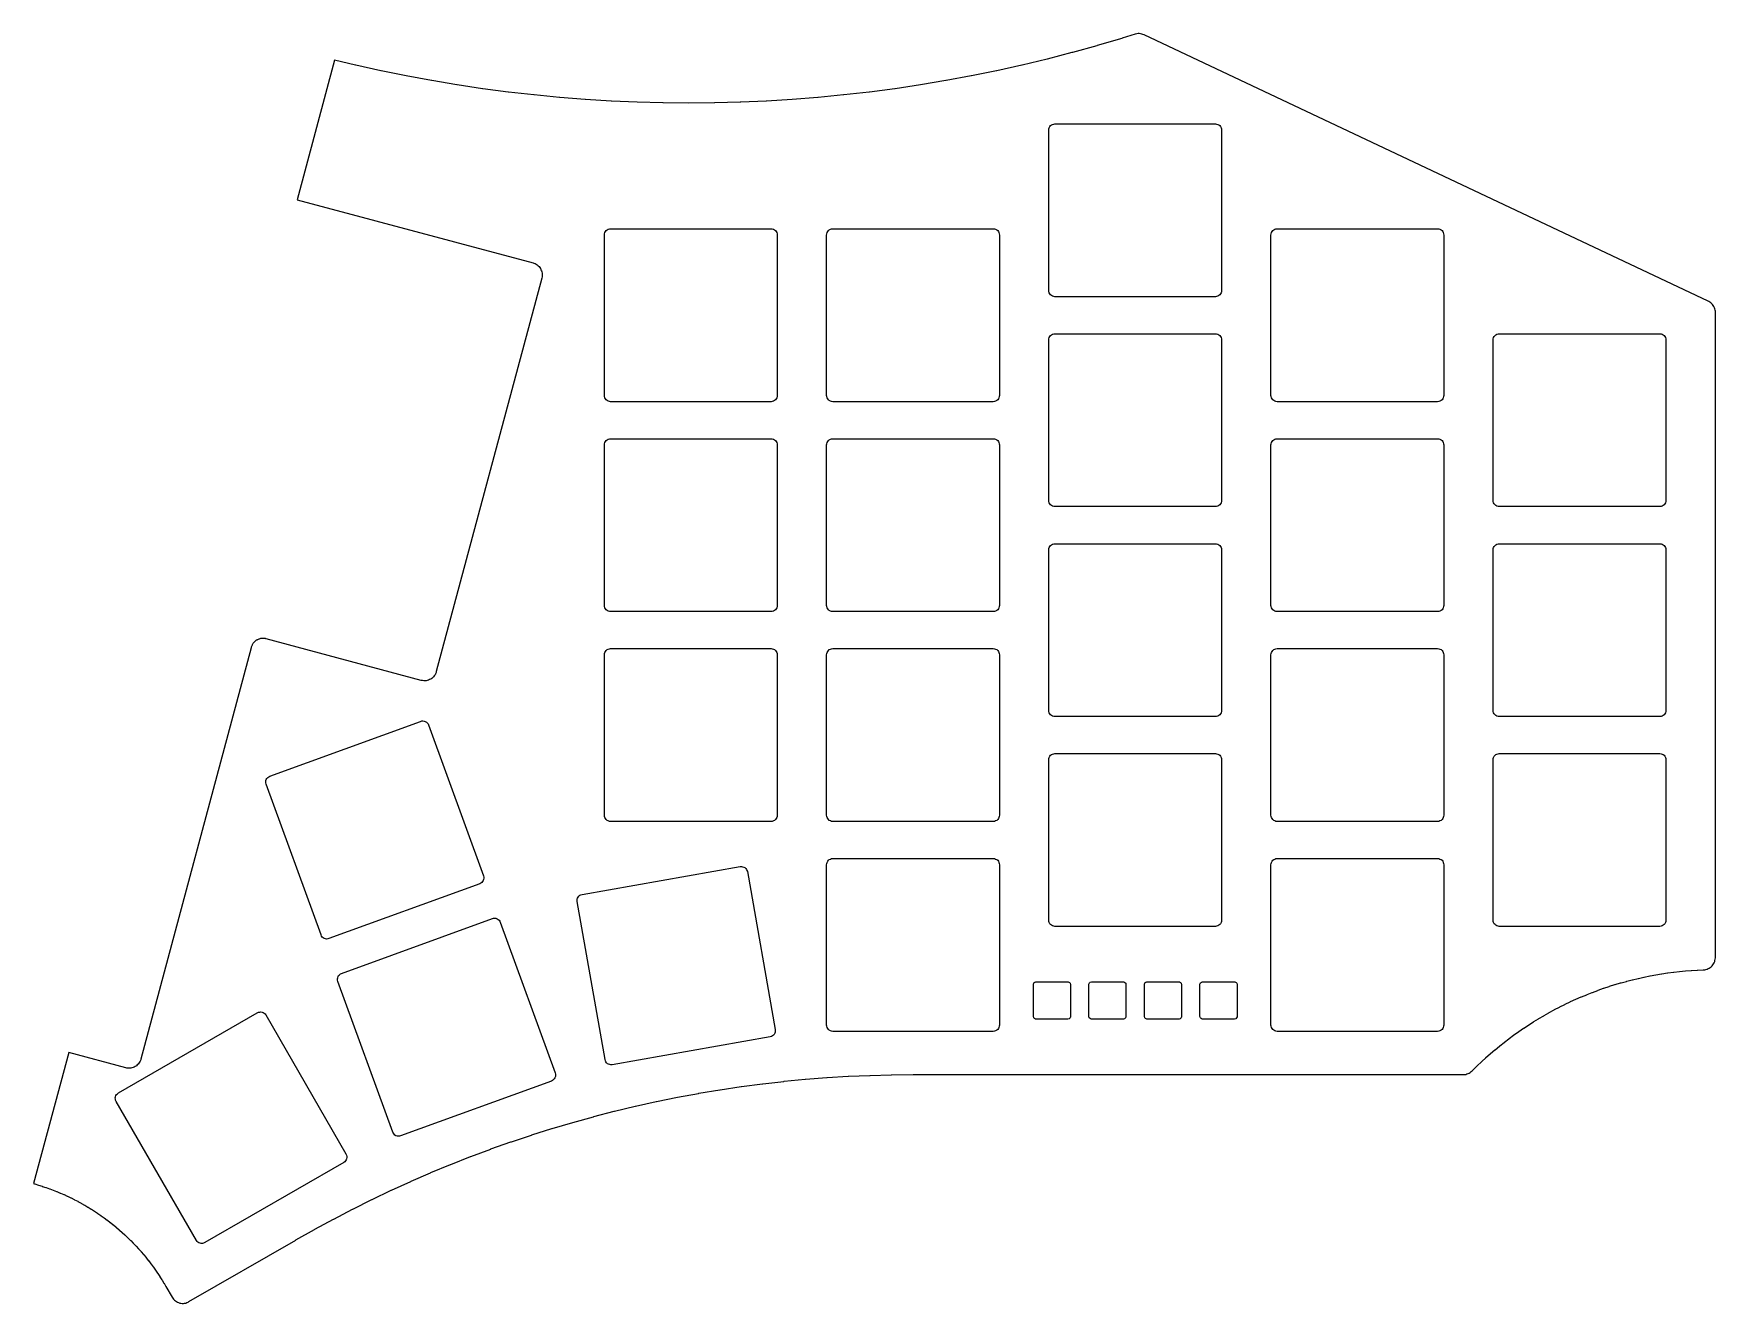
# Model space of a CAD drawing. Header units: millimetres. Extents: x -15 to 121, y -73 to 30.
import ezdxf

# ---------------------------------------------------------------- set-up
doc = ezdxf.new("R2010")
doc.units = ezdxf.units.MM
for name, color, linetype in [('Polyline', 7, 'CONTINUOUS'), ('Polyline001', 7, 'CONTINUOUS'), ('Polyline002', 7, 'CONTINUOUS'), ('Polyline003', 7, 'CONTINUOUS'), ('Polyline004', 7, 'CONTINUOUS'), ('Polyline005', 7, 'CONTINUOUS'), ('Polyline006', 7, 'CONTINUOUS'), ('Polyline007', 7, 'CONTINUOUS'), ('Polyline008', 7, 'CONTINUOUS'), ('Polyline009', 7, 'CONTINUOUS'), ('Polyline010', 7, 'CONTINUOUS'), ('Polyline011', 7, 'CONTINUOUS'), ('Polyline012', 7, 'CONTINUOUS'), ('Polyline013', 7, 'CONTINUOUS'), ('Polyline014', 7, 'CONTINUOUS'), ('Polyline015', 7, 'CONTINUOUS'), ('Polyline016', 7, 'CONTINUOUS'), ('Polyline017', 7, 'CONTINUOUS'), ('Polyline018', 7, 'CONTINUOUS'), ('Polyline019', 7, 'CONTINUOUS'), ('Polyline020', 7, 'CONTINUOUS'), ('Polyline021', 7, 'CONTINUOUS'), ('Polyline022', 7, 'CONTINUOUS'), ('Polyline023', 7, 'CONTINUOUS'), ('Polyline024', 7, 'CONTINUOUS'), ('Polyline025', 7, 'CONTINUOUS'), ('Polyline026', 7, 'CONTINUOUS')]:
    doc.layers.add(name, color=color, linetype=linetype)

msp = doc.modelspace()

# ---------------------------------------------------------------- linework, layer by layer
at = {"layer": 'Polyline'}
for p, q in [((71.25, 28.86), (69.26, 28.31)), ((71.28, 28.87), (71.25, 28.86)), ((73.26, 29.45), (71.28, 28.87)), ((73.29, 29.46), (73.26, 29.45)), ((74.34, 29.79), (73.29, 29.46)), ((74.38, 29.81), (74.34, 29.79)), ((74.48, 29.83), (74.38, 29.81)), ((74.58, 29.84), (74.48, 29.83)), ((74.68, 29.84), (74.58, 29.84)), ((74.78, 29.83), (74.68, 29.84)), ((74.88, 29.81), (74.78, 29.83)), ((74.97, 29.78), (74.88, 29.81)), ((75.07, 29.74), (74.97, 29.78)), ((120.78, 8.16), (75.07, 29.74)), ((9.49, 27.7), (6.46, 16.39)), ((11.18, 27.29), (9.49, 27.7)), ((11.21, 27.29), (11.18, 27.29)), ((13.23, 26.84), (11.21, 27.29)), ((65.17, 27.29), (63.15, 26.84)), ((65.2, 27.29), (65.17, 27.29)), ((67.21, 27.78), (65.2, 27.29)), ((67.23, 27.78), (67.21, 27.78)), ((69.23, 28.3), (67.23, 27.78)), ((69.26, 28.31), (69.23, 28.3)), ((13.25, 26.83), (13.23, 26.84)), ((15.28, 26.42), (13.25, 26.83)), ((15.3, 26.42), (15.28, 26.42)), ((17.34, 26.04), (15.3, 26.42)), ((17.36, 26.04), (17.34, 26.04)), ((19.4, 25.69), (17.36, 26.04)), ((59.01, 26.04), (56.97, 25.69)), ((59.04, 26.04), (59.01, 26.04)), ((61.07, 26.42), (59.04, 26.04)), ((61.1, 26.42), (61.07, 26.42)), ((63.12, 26.83), (61.1, 26.42)), ((63.15, 26.84), (63.12, 26.83)), ((19.43, 25.69), (19.4, 25.69)), ((21.47, 25.38), (19.43, 25.69)), ((21.5, 25.38), (21.47, 25.38)), ((23.55, 25.11), (21.5, 25.38)), ((23.58, 25.11), (23.55, 25.11)), ((25.63, 24.87), (23.58, 25.11)), ((25.66, 24.87), (25.63, 24.87)), ((27.72, 24.67), (25.66, 24.87)), ((27.74, 24.67), (27.72, 24.67)), ((29.8, 24.51), (27.74, 24.67)), ((48.63, 24.67), (46.57, 24.51)), ((48.66, 24.67), (48.63, 24.67)), ((50.72, 24.87), (48.66, 24.67)), ((50.74, 24.87), (50.72, 24.87)), ((52.8, 25.11), (50.74, 24.87)), ((52.83, 25.11), (52.8, 25.11)), ((54.88, 25.38), (52.83, 25.11)), ((54.9, 25.38), (54.88, 25.38)), ((56.95, 25.69), (54.9, 25.38)), ((56.97, 25.69), (56.95, 25.69)), ((29.83, 24.51), (29.8, 24.51)), ((31.89, 24.38), (29.83, 24.51)), ((31.92, 24.38), (31.89, 24.38)), ((33.99, 24.29), (31.92, 24.38)), ((34.01, 24.29), (33.99, 24.29)), ((36.08, 24.23), (34.01, 24.29)), ((36.11, 24.23), (36.08, 24.23)), ((38.18, 24.21), (36.11, 24.23)), ((38.2, 24.21), (38.18, 24.21)), ((40.27, 24.23), (38.2, 24.21)), ((40.3, 24.23), (40.27, 24.23)), ((42.36, 24.29), (40.3, 24.23)), ((42.39, 24.29), (42.36, 24.29)), ((44.46, 24.38), (42.39, 24.29)), ((44.48, 24.38), (44.46, 24.38)), ((46.55, 24.51), (44.48, 24.38)), ((46.57, 24.51), (46.55, 24.51)), ((6.46, 16.39), (25.57, 11.27)), ((25.57, 11.27), (25.64, 11.24)), ((25.64, 11.24), (25.73, 11.21)), ((25.73, 11.21), (25.82, 11.16)), ((25.82, 11.16), (25.9, 11.11)), ((25.9, 11.11), (25.98, 11.04)), ((25.98, 11.04), (26.05, 10.97)), ((26.05, 10.97), (26.11, 10.89)), ((26.27, 10.04), (17.73, -21.83)), ((26.11, 10.89), (26.17, 10.81)), ((26.17, 10.81), (26.21, 10.72)), ((26.21, 10.72), (26.25, 10.63)), ((26.25, 10.63), (26.28, 10.54)), ((26.3, 10.14), (26.27, 10.04)), ((26.28, 10.54), (26.3, 10.44)), ((26.3, 10.44), (26.31, 10.34)), ((26.31, 10.24), (26.3, 10.14)), ((26.31, 10.34), (26.31, 10.24)), ((120.81, 8.14), (120.78, 8.16)), ((120.9, 8.09), (120.81, 8.14)), ((120.98, 8.03), (120.9, 8.09)), ((121.05, 7.97), (120.98, 8.03)), ((121.12, 7.9), (121.05, 7.97)), ((121.18, 7.82), (121.12, 7.9)), ((121.23, 7.73), (121.18, 7.82)), ((121.27, 7.64), (121.23, 7.73)), ((121.31, 7.55), (121.27, 7.64)), ((121.33, 7.45), (121.31, 7.55)), ((121.35, 7.35), (121.33, 7.45)), ((121.35, 7.25), (121.35, 7.35)), ((121.35, -44.98), (121.35, 7.25)), ((2.72, -19.9), (-6.2, -53.21)), ((2.74, -19.84), (2.72, -19.9)), ((2.76, -19.79), (2.74, -19.84)), ((2.78, -19.74), (2.76, -19.79)), ((2.8, -19.7), (2.78, -19.74)), ((2.82, -19.65), (2.8, -19.7)), ((2.85, -19.61), (2.82, -19.65)), ((2.87, -19.57), (2.85, -19.61)), ((2.9, -19.53), (2.87, -19.57)), ((2.93, -19.49), (2.9, -19.53)), ((2.97, -19.45), (2.93, -19.49)), ((3, -19.42), (2.97, -19.45)), ((3.04, -19.38), (3, -19.42)), ((3.08, -19.35), (3.04, -19.38)), ((3.12, -19.32), (3.08, -19.35)), ((3.16, -19.3), (3.12, -19.32)), ((3.2, -19.27), (3.16, -19.3)), ((3.25, -19.25), (3.2, -19.27)), ((3.29, -19.23), (3.25, -19.25)), ((3.34, -19.21), (3.29, -19.23)), ((3.39, -19.19), (3.34, -19.21)), ((3.43, -19.18), (3.39, -19.19)), ((3.48, -19.16), (3.43, -19.18)), ((3.53, -19.16), (3.48, -19.16)), ((3.58, -19.15), (3.53, -19.16)), ((3.63, -19.14), (3.58, -19.15)), ((3.68, -19.14), (3.63, -19.14)), ((3.73, -19.14), (3.68, -19.14)), ((3.78, -19.15), (3.73, -19.14)), ((3.83, -19.15), (3.78, -19.15)), ((3.88, -19.16), (3.83, -19.15)), ((3.93, -19.17), (3.88, -19.16)), ((3.96, -19.18), (3.93, -19.17)), ((16.51, -22.54), (3.96, -19.18)), ((16.61, -22.56), (16.51, -22.54)), ((16.71, -22.57), (16.61, -22.56)), ((16.8, -22.57), (16.71, -22.57)), ((16.9, -22.57), (16.8, -22.57)), ((17, -22.55), (16.9, -22.57)), ((17.1, -22.52), (17, -22.55)), ((17.19, -22.48), (17.1, -22.52)), ((17.28, -22.43), (17.19, -22.48)), ((17.36, -22.38), (17.28, -22.43)), ((17.44, -22.32), (17.36, -22.38)), ((17.51, -22.25), (17.44, -22.32)), ((17.57, -22.17), (17.51, -22.25)), ((17.63, -22.09), (17.57, -22.17)), ((17.67, -22), (17.63, -22.09)), ((17.71, -21.91), (17.67, -22)), ((17.73, -21.83), (17.71, -21.91)), ((116.54, -46.39), (116.99, -46.31)), ((116.99, -46.31), (117.02, -46.31)), ((117.02, -46.31), (117.47, -46.24)), ((117.47, -46.24), (117.5, -46.24)), ((117.5, -46.24), (117.95, -46.18)), ((117.95, -46.18), (117.98, -46.17)), ((117.98, -46.17), (118.44, -46.12)), ((118.44, -46.12), (118.46, -46.12)), ((118.46, -46.12), (118.92, -46.07)), ((118.92, -46.07), (118.94, -46.07)), ((118.94, -46.07), (119.4, -46.04)), ((119.4, -46.04), (119.43, -46.03)), ((119.43, -46.03), (119.88, -46.01)), ((119.88, -46.01), (119.91, -46)), ((119.91, -46), (120.37, -45.98)), ((120.37, -45.98), (120.39, -45.98)), ((120.39, -45.98), (120.49, -45.98)), ((120.49, -45.98), (120.58, -45.96)), ((120.58, -45.96), (120.68, -45.93)), ((120.68, -45.93), (120.77, -45.89)), ((120.77, -45.89), (120.86, -45.85)), ((120.86, -45.85), (120.94, -45.79)), ((120.94, -45.79), (121.02, -45.73)), ((121.02, -45.73), (121.09, -45.66)), ((121.09, -45.66), (121.16, -45.58)), ((121.16, -45.58), (121.21, -45.5)), ((121.21, -45.5), (121.26, -45.41)), ((121.26, -45.41), (121.3, -45.32)), ((121.3, -45.32), (121.32, -45.22)), ((121.32, -45.22), (121.34, -45.12)), ((121.34, -45.12), (121.35, -45.02)), ((121.35, -45.02), (121.35, -44.98)), ((111.41, -47.81), (111.84, -47.65)), ((111.84, -47.65), (111.86, -47.64)), ((111.86, -47.64), (112.3, -47.48)), ((112.3, -47.48), (112.32, -47.48)), ((112.32, -47.48), (112.75, -47.33)), ((112.75, -47.33), (112.78, -47.32)), ((112.78, -47.32), (113.22, -47.18)), ((113.22, -47.18), (113.24, -47.18)), ((113.24, -47.18), (113.68, -47.05)), ((113.68, -47.05), (113.71, -47.04)), ((113.71, -47.04), (114.15, -46.92)), ((114.15, -46.92), (114.18, -46.91)), ((114.18, -46.91), (114.62, -46.8)), ((114.62, -46.8), (114.64, -46.79)), ((114.64, -46.79), (115.09, -46.68)), ((115.09, -46.68), (115.12, -46.68)), ((115.12, -46.68), (115.56, -46.58)), ((115.56, -46.58), (115.59, -46.57)), ((115.59, -46.57), (116.04, -46.48)), ((116.04, -46.48), (116.06, -46.48)), ((116.06, -46.48), (116.52, -46.39)), ((116.52, -46.39), (116.54, -46.39)), ((108.32, -49.21), (108.73, -49)), ((108.73, -49), (108.75, -48.99)), ((108.75, -48.99), (109.16, -48.78)), ((109.16, -48.78), (109.19, -48.77)), ((109.19, -48.77), (109.6, -48.58)), ((109.6, -48.58), (109.62, -48.56)), ((109.62, -48.56), (110.04, -48.37)), ((110.04, -48.37), (110.06, -48.36)), ((110.06, -48.36), (110.49, -48.18)), ((110.49, -48.18), (110.51, -48.17)), ((110.51, -48.17), (110.93, -48)), ((110.93, -48), (110.96, -47.99)), ((110.96, -47.99), (111.38, -47.82)), ((111.38, -47.82), (111.41, -47.81)), ((106.23, -50.44), (106.62, -50.2)), ((106.62, -50.2), (106.64, -50.18)), ((106.64, -50.18), (107.03, -49.94)), ((107.03, -49.94), (107.06, -49.93)), ((107.06, -49.93), (107.45, -49.7)), ((107.45, -49.7), (107.47, -49.68)), ((107.47, -49.68), (107.87, -49.46)), ((107.87, -49.46), (107.9, -49.44)), ((107.9, -49.44), (108.3, -49.22)), ((108.3, -49.22), (108.32, -49.21)), ((104.26, -51.85), (104.62, -51.57)), ((104.62, -51.57), (104.64, -51.55)), ((104.64, -51.55), (105.01, -51.28)), ((105.01, -51.28), (105.03, -51.26)), ((105.03, -51.26), (105.41, -51)), ((105.41, -51), (105.43, -50.98)), ((105.43, -50.98), (105.81, -50.72)), ((105.81, -50.72), (105.83, -50.71)), ((105.83, -50.71), (106.21, -50.46)), ((106.21, -50.46), (106.23, -50.44)), ((-12.04, -52.68), (-14.89, -63.3)), ((-7.43, -53.91), (-12.04, -52.68)), ((102.42, -53.42), (102.75, -53.11)), ((102.75, -53.11), (102.77, -53.09)), ((102.77, -53.09), (103.12, -52.79)), ((103.12, -52.79), (103.14, -52.77)), ((103.14, -52.77), (103.49, -52.47)), ((103.49, -52.47), (103.51, -52.46)), ((103.51, -52.46), (103.86, -52.17)), ((103.86, -52.17), (103.88, -52.15)), ((103.88, -52.15), (104.24, -51.86)), ((104.24, -51.86), (104.26, -51.85)), ((-7.33, -53.94), (-7.43, -53.91)), ((-7.23, -53.95), (-7.33, -53.94)), ((-7.13, -53.95), (-7.23, -53.95)), ((-7.03, -53.94), (-7.13, -53.95)), ((-6.93, -53.92), (-7.03, -53.94)), ((-6.84, -53.89), (-6.93, -53.92)), ((-6.75, -53.86), (-6.84, -53.89)), ((-6.66, -53.81), (-6.75, -53.86)), ((-6.57, -53.75), (-6.66, -53.81)), ((-6.5, -53.69), (-6.57, -53.75)), ((-6.43, -53.62), (-6.5, -53.69)), ((-6.36, -53.54), (-6.43, -53.62)), ((-6.31, -53.46), (-6.36, -53.54)), ((-6.26, -53.37), (-6.31, -53.46)), ((-6.22, -53.28), (-6.26, -53.37)), ((-6.2, -53.21), (-6.22, -53.28)), ((52.88, -54.53), (54.59, -54.48)), ((54.59, -54.48), (54.62, -54.48)), ((54.62, -54.48), (56.35, -54.47)), ((56.35, -54.47), (56.36, -54.47)), ((56.36, -54.47), (100.93, -54.47)), ((100.93, -54.47), (101.03, -54.46)), ((101.03, -54.46), (101.13, -54.45)), ((101.13, -54.45), (101.23, -54.42)), ((101.23, -54.42), (101.32, -54.39)), ((101.32, -54.39), (101.41, -54.35)), ((101.41, -54.35), (101.5, -54.29)), ((101.5, -54.29), (101.58, -54.23)), ((101.58, -54.23), (101.65, -54.17)), ((101.65, -54.17), (101.7, -54.11)), ((101.7, -54.11), (101.72, -54.09)), ((101.72, -54.09), (102.05, -53.77)), ((102.05, -53.77), (102.06, -53.75)), ((102.06, -53.75), (102.4, -53.44)), ((102.4, -53.44), (102.42, -53.42)), ((39, -55.98), (40.7, -55.7)), ((40.7, -55.7), (40.72, -55.7)), ((40.72, -55.7), (42.42, -55.44)), ((42.42, -55.44), (42.45, -55.44)), ((42.45, -55.44), (44.15, -55.21)), ((44.15, -55.21), (44.18, -55.21)), ((44.18, -55.21), (45.89, -55.02)), ((45.89, -55.02), (45.91, -55.01)), ((45.91, -55.01), (47.62, -54.85)), ((47.62, -54.85), (47.65, -54.85)), ((47.65, -54.85), (49.36, -54.71)), ((49.36, -54.71), (49.39, -54.71)), ((49.39, -54.71), (51.11, -54.6)), ((51.11, -54.6), (51.13, -54.6)), ((51.13, -54.6), (52.85, -54.53)), ((52.85, -54.53), (52.88, -54.53)), ((32.17, -57.43), (33.84, -57.03)), ((33.84, -57.03), (33.87, -57.03)), ((33.87, -57.03), (35.55, -56.66)), ((35.55, -56.66), (35.57, -56.65)), ((35.57, -56.65), (37.26, -56.31)), ((37.26, -56.31), (37.28, -56.3)), ((37.28, -56.3), (38.97, -55.99)), ((38.97, -55.99), (39, -55.98)), ((27.13, -58.83), (28.78, -58.34)), ((28.78, -58.34), (28.8, -58.34)), ((28.8, -58.34), (30.46, -57.88)), ((30.46, -57.88), (30.48, -57.87)), ((30.48, -57.87), (32.15, -57.44)), ((32.15, -57.44), (32.17, -57.43)), ((22.16, -60.49), (23.78, -59.92)), ((23.78, -59.92), (23.81, -59.91)), ((23.81, -59.91), (25.44, -59.37)), ((25.44, -59.37), (25.46, -59.36)), ((25.46, -59.36), (27.1, -58.84)), ((27.1, -58.84), (27.13, -58.83)), ((18.9, -61.74), (20.5, -61.11)), ((20.5, -61.11), (20.53, -61.1)), ((20.53, -61.1), (22.14, -60.5)), ((22.14, -60.5), (22.16, -60.49)), ((15.69, -63.11), (17.27, -62.42)), ((17.27, -62.42), (17.29, -62.41)), ((17.29, -62.41), (18.88, -61.75)), ((18.88, -61.75), (18.9, -61.74)), ((-14.89, -63.3), (-14.81, -63.33)), ((-14.81, -63.33), (-14.79, -63.33)), ((-14.79, -63.33), (-14.51, -63.42)), ((-14.51, -63.42), (-14.49, -63.42)), ((-14.49, -63.42), (-14.21, -63.51)), ((-14.21, -63.51), (-14.19, -63.52)), ((-14.19, -63.52), (-13.91, -63.61)), ((-13.91, -63.61), (-13.89, -63.62)), ((-13.89, -63.62), (-13.62, -63.71)), ((-13.62, -63.71), (-13.59, -63.72)), ((-13.59, -63.72), (-13.32, -63.82)), ((-13.32, -63.82), (-13.3, -63.83)), ((-13.3, -63.83), (-13.03, -63.94)), ((-13.03, -63.94), (-13.01, -63.95)), ((-13.01, -63.95), (-12.74, -64.06)), ((12.53, -64.58), (14.08, -63.84)), ((14.08, -63.84), (14.1, -63.83)), ((14.1, -63.83), (15.67, -63.12)), ((15.67, -63.12), (15.69, -63.11)), ((-12.74, -64.06), (-12.72, -64.07)), ((-12.72, -64.07), (-12.45, -64.18)), ((-12.45, -64.18), (-12.43, -64.19)), ((-12.43, -64.19), (-12.17, -64.31)), ((-12.17, -64.31), (-12.14, -64.32)), ((-12.14, -64.32), (-11.88, -64.45)), ((-11.88, -64.45), (-11.86, -64.46)), ((-11.86, -64.46), (-11.6, -64.59)), ((-11.6, -64.59), (-11.58, -64.6)), ((-11.58, -64.6), (-11.32, -64.73)), ((-11.32, -64.73), (-11.3, -64.75)), ((-11.3, -64.75), (-11.05, -64.88)), ((-11.05, -64.88), (-11.02, -64.9)), ((-11.02, -64.9), (-10.77, -65.04)), ((-10.77, -65.04), (-10.75, -65.05)), ((-10.75, -65.05), (-10.5, -65.2)), ((-10.5, -65.2), (-10.48, -65.21)), ((-10.48, -65.21), (-10.24, -65.36)), ((-10.24, -65.36), (-10.21, -65.37)), ((-10.21, -65.37), (-9.97, -65.53)), ((9.42, -66.17), (10.94, -65.37)), ((10.94, -65.37), (10.96, -65.36)), ((10.96, -65.36), (12.5, -64.59)), ((12.5, -64.59), (12.53, -64.58)), ((-9.97, -65.53), (-9.95, -65.54)), ((-9.95, -65.54), (-9.71, -65.7)), ((-9.71, -65.7), (-9.69, -65.72)), ((-9.69, -65.72), (-9.45, -65.88)), ((-9.45, -65.88), (-9.43, -65.9)), ((-9.43, -65.9), (-9.19, -66.06)), ((-9.19, -66.06), (-9.17, -66.08)), ((-9.17, -66.08), (-8.94, -66.25)), ((-8.94, -66.25), (-8.92, -66.27)), ((-8.92, -66.27), (-8.69, -66.44)), ((-8.69, -66.44), (-8.67, -66.46)), ((-8.67, -66.46), (-8.45, -66.64)), ((-8.45, -66.64), (-8.42, -66.65)), ((-8.42, -66.65), (-8.2, -66.84)), ((7.88, -67), (9.39, -66.18)), ((9.39, -66.18), (9.42, -66.17)), ((-8.2, -66.84), (-8.18, -66.85)), ((-8.18, -66.85), (-7.96, -67.04)), ((-7.96, -67.04), (-7.94, -67.06)), ((-7.94, -67.06), (-7.73, -67.25)), ((-7.73, -67.25), (-7.71, -67.26)), ((-7.71, -67.26), (-7.5, -67.46)), ((-7.5, -67.46), (-7.48, -67.48)), ((-7.48, -67.48), (-7.27, -67.68)), ((-7.27, -67.68), (-7.25, -67.69)), ((-7.25, -67.69), (-7.04, -67.9)), ((-7.04, -67.9), (-7.03, -67.91)), ((-7.03, -67.91), (-6.82, -68.12)), ((-6.82, -68.12), (-6.81, -68.14)), ((-2.31, -72.86), (6.35, -67.87)), ((6.35, -67.87), (6.36, -67.86)), ((6.36, -67.86), (7.86, -67.01)), ((7.86, -67.01), (7.88, -67)), ((-6.81, -68.14), (-6.61, -68.35)), ((-6.61, -68.35), (-6.59, -68.37)), ((-6.59, -68.37), (-6.39, -68.58)), ((-6.39, -68.58), (-6.38, -68.6)), ((-6.38, -68.6), (-6.19, -68.81)), ((-6.19, -68.81), (-6.17, -68.83)), ((-6.17, -68.83), (-5.98, -69.05)), ((-5.98, -69.05), (-5.97, -69.07)), ((-5.97, -69.07), (-5.78, -69.29)), ((-5.78, -69.29), (-5.77, -69.32)), ((-5.77, -69.32), (-5.59, -69.54)), ((-5.59, -69.54), (-5.57, -69.56)), ((-5.57, -69.56), (-5.4, -69.79)), ((-5.4, -69.79), (-5.38, -69.81)), ((-5.38, -69.81), (-5.21, -70.04)), ((-5.21, -70.04), (-5.19, -70.06)), ((-5.19, -70.06), (-5.03, -70.3)), ((-5.03, -70.3), (-5.01, -70.32)), ((-5.01, -70.32), (-4.85, -70.56)), ((-4.85, -70.56), (-4.83, -70.58)), ((-4.83, -70.58), (-4.67, -70.82)), ((-4.67, -70.82), (-4.66, -70.84)), ((-4.66, -70.84), (-4.5, -71.08)), ((-4.5, -71.08), (-4.49, -71.11)), ((-4.49, -71.11), (-4.34, -71.35)), ((-4.34, -71.35), (-4.33, -71.37)), ((-4.33, -71.37), (-4.18, -71.63)), ((-4.18, -71.63), (-4.17, -71.64)), ((-4.17, -71.64), (-3.67, -72.5)), ((-3.67, -72.5), (-3.62, -72.58)), ((-3.62, -72.58), (-3.56, -72.66)), ((-3.56, -72.66), (-3.49, -72.73)), ((-3.49, -72.73), (-3.41, -72.8)), ((-3.41, -72.8), (-3.33, -72.85)), ((-3.33, -72.85), (-3.24, -72.9)), ((-3.24, -72.9), (-3.15, -72.94)), ((-3.15, -72.94), (-3.05, -72.97)), ((-3.05, -72.97), (-2.96, -72.99)), ((-2.96, -72.99), (-2.86, -73)), ((-2.86, -73), (-2.76, -73)), ((-2.76, -73), (-2.66, -72.99)), ((-2.66, -72.99), (-2.56, -72.97)), ((-2.56, -72.97), (-2.47, -72.94)), ((-2.47, -72.94), (-2.37, -72.9)), ((-2.37, -72.9), (-2.31, -72.86))]:
    msp.add_line(p, q, dxfattribs=at)
at = {"layer": 'Polyline001'}
for p, q in [((67.35, 22.03), (67.36, 22.13)), ((67.35, 9.03), (67.35, 22.03)), ((67.36, 22.13), (67.39, 22.22)), ((67.39, 22.22), (67.44, 22.31)), ((67.44, 22.31), (67.5, 22.39)), ((67.5, 22.39), (67.57, 22.45)), ((67.57, 22.45), (67.66, 22.49)), ((67.66, 22.49), (67.75, 22.52)), ((67.75, 22.52), (67.85, 22.53)), ((67.85, 22.53), (80.85, 22.53)), ((80.85, 22.53), (80.95, 22.52)), ((80.95, 22.52), (81.04, 22.49)), ((81.04, 22.49), (81.13, 22.45)), ((81.13, 22.45), (81.21, 22.39)), ((81.21, 22.39), (81.27, 22.31)), ((81.27, 22.31), (81.31, 22.22)), ((81.31, 22.22), (81.34, 22.13)), ((81.34, 22.13), (81.35, 22.03)), ((81.35, 22.03), (81.35, 9.03)), ((67.36, 8.94), (67.35, 9.03)), ((67.39, 8.84), (67.36, 8.94)), ((67.44, 8.76), (67.39, 8.84)), ((67.5, 8.68), (67.44, 8.76)), ((67.57, 8.62), (67.5, 8.68)), ((67.66, 8.57), (67.57, 8.62)), ((67.75, 8.54), (67.66, 8.57)), ((67.85, 8.53), (67.75, 8.54)), ((80.85, 8.53), (67.85, 8.53)), ((80.95, 8.54), (80.85, 8.53)), ((81.04, 8.57), (80.95, 8.54)), ((81.13, 8.62), (81.04, 8.57)), ((81.21, 8.68), (81.13, 8.62)), ((81.27, 8.76), (81.21, 8.68)), ((81.31, 8.84), (81.27, 8.76)), ((81.34, 8.94), (81.31, 8.84)), ((81.35, 9.03), (81.34, 8.94))]:
    msp.add_line(p, q, dxfattribs=at)
at = {"layer": 'Polyline002'}
for p, q in [((85.35, 13.53), (85.36, 13.63)), ((85.36, 13.63), (85.39, 13.72)), ((85.39, 13.72), (85.44, 13.81)), ((85.44, 13.81), (85.5, 13.89)), ((85.5, 13.89), (85.57, 13.95)), ((85.57, 13.95), (85.66, 13.99)), ((85.66, 13.99), (85.75, 14.02)), ((85.75, 14.02), (85.85, 14.03)), ((85.85, 14.03), (98.85, 14.03)), ((98.85, 14.03), (98.95, 14.02)), ((98.95, 14.02), (99.04, 13.99)), ((99.04, 13.99), (99.13, 13.95)), ((99.13, 13.95), (99.21, 13.89)), ((99.21, 13.89), (99.27, 13.81)), ((99.27, 13.81), (99.31, 13.72)), ((99.31, 13.72), (99.34, 13.63)), ((99.34, 13.63), (99.35, 13.53)), ((85.35, 0.53), (85.35, 13.53)), ((99.35, 13.53), (99.35, 0.53)), ((85.36, 0.44), (85.35, 0.53)), ((85.39, 0.34), (85.36, 0.44)), ((85.44, 0.26), (85.39, 0.34)), ((85.5, 0.18), (85.44, 0.26)), ((85.57, 0.12), (85.5, 0.18)), ((85.66, 0.07), (85.57, 0.12)), ((85.75, 0.04), (85.66, 0.07)), ((85.85, 0.03), (85.75, 0.04)), ((98.85, 0.03), (85.85, 0.03)), ((98.95, 0.04), (98.85, 0.03)), ((99.04, 0.07), (98.95, 0.04)), ((99.13, 0.12), (99.04, 0.07)), ((99.21, 0.18), (99.13, 0.12)), ((99.27, 0.26), (99.21, 0.18)), ((99.31, 0.34), (99.27, 0.26)), ((99.34, 0.44), (99.31, 0.34)), ((99.35, 0.53), (99.34, 0.44))]:
    msp.add_line(p, q, dxfattribs=at)
at = {"layer": 'Polyline003'}
for p, q in [((103.57, 5.45), (103.66, 5.49)), ((103.66, 5.49), (103.75, 5.52)), ((103.75, 5.52), (103.85, 5.53)), ((103.85, 5.53), (116.85, 5.53)), ((116.85, 5.53), (116.95, 5.52)), ((116.95, 5.52), (117.04, 5.49)), ((117.04, 5.49), (117.13, 5.45)), ((103.35, 5.03), (103.36, 5.13)), ((103.35, -7.97), (103.35, 5.03)), ((103.36, 5.13), (103.39, 5.22)), ((103.39, 5.22), (103.44, 5.31)), ((103.44, 5.31), (103.5, 5.39)), ((103.5, 5.39), (103.57, 5.45)), ((117.13, 5.45), (117.21, 5.39)), ((117.21, 5.39), (117.27, 5.31)), ((117.27, 5.31), (117.31, 5.22)), ((117.31, 5.22), (117.34, 5.13)), ((117.34, 5.13), (117.35, 5.03)), ((117.35, 5.03), (117.35, -7.97)), ((103.36, -8.06), (103.35, -7.97)), ((103.39, -8.16), (103.36, -8.06)), ((103.44, -8.24), (103.39, -8.16)), ((117.31, -8.16), (117.27, -8.24)), ((117.34, -8.06), (117.31, -8.16)), ((117.35, -7.97), (117.34, -8.06)), ((103.5, -8.32), (103.44, -8.24)), ((103.57, -8.38), (103.5, -8.32)), ((103.66, -8.43), (103.57, -8.38)), ((103.75, -8.46), (103.66, -8.43)), ((103.85, -8.47), (103.75, -8.46)), ((116.85, -8.47), (103.85, -8.47)), ((116.95, -8.46), (116.85, -8.47)), ((117.04, -8.43), (116.95, -8.46)), ((117.13, -8.38), (117.04, -8.43)), ((117.21, -8.32), (117.13, -8.38)), ((117.27, -8.24), (117.21, -8.32))]:
    msp.add_line(p, q, dxfattribs=at)
at = {"layer": 'Polyline004'}
for p, q in [((49.35, 13.53), (49.36, 13.63)), ((49.36, 13.63), (49.39, 13.72)), ((49.39, 13.72), (49.44, 13.81)), ((49.44, 13.81), (49.5, 13.89)), ((49.5, 13.89), (49.57, 13.95)), ((49.57, 13.95), (49.66, 13.99)), ((49.66, 13.99), (49.75, 14.02)), ((49.75, 14.02), (49.85, 14.03)), ((49.85, 14.03), (62.85, 14.03)), ((62.85, 14.03), (62.95, 14.02)), ((62.95, 14.02), (63.04, 13.99)), ((63.04, 13.99), (63.13, 13.95)), ((63.13, 13.95), (63.21, 13.89)), ((63.21, 13.89), (63.27, 13.81)), ((63.27, 13.81), (63.31, 13.72)), ((63.31, 13.72), (63.34, 13.63)), ((63.34, 13.63), (63.35, 13.53)), ((49.35, 0.53), (49.35, 13.53)), ((63.35, 13.53), (63.35, 0.53)), ((49.36, 0.44), (49.35, 0.53)), ((49.39, 0.34), (49.36, 0.44)), ((49.44, 0.26), (49.39, 0.34)), ((49.5, 0.18), (49.44, 0.26)), ((49.57, 0.12), (49.5, 0.18)), ((49.66, 0.07), (49.57, 0.12)), ((49.75, 0.04), (49.66, 0.07)), ((49.85, 0.03), (49.75, 0.04)), ((62.85, 0.03), (49.85, 0.03)), ((62.95, 0.04), (62.85, 0.03)), ((63.04, 0.07), (62.95, 0.04)), ((63.13, 0.12), (63.04, 0.07)), ((63.21, 0.18), (63.13, 0.12)), ((63.27, 0.26), (63.21, 0.18)), ((63.31, 0.34), (63.27, 0.26)), ((63.34, 0.44), (63.31, 0.34)), ((63.35, 0.53), (63.34, 0.44))]:
    msp.add_line(p, q, dxfattribs=at)
at = {"layer": 'Polyline005'}
for p, q in [((67.57, 5.45), (67.66, 5.49)), ((67.66, 5.49), (67.75, 5.52)), ((67.75, 5.52), (67.85, 5.53)), ((67.85, 5.53), (80.85, 5.53)), ((80.85, 5.53), (80.95, 5.52)), ((80.95, 5.52), (81.04, 5.49)), ((81.04, 5.49), (81.13, 5.45)), ((67.35, 5.03), (67.36, 5.13)), ((67.35, -7.97), (67.35, 5.03)), ((67.36, 5.13), (67.39, 5.22)), ((67.39, 5.22), (67.44, 5.31)), ((67.44, 5.31), (67.5, 5.39)), ((67.5, 5.39), (67.57, 5.45)), ((81.13, 5.45), (81.21, 5.39)), ((81.21, 5.39), (81.27, 5.31)), ((81.27, 5.31), (81.31, 5.22)), ((81.31, 5.22), (81.34, 5.13)), ((81.34, 5.13), (81.35, 5.03)), ((81.35, 5.03), (81.35, -7.97)), ((67.36, -8.06), (67.35, -7.97)), ((67.39, -8.16), (67.36, -8.06)), ((67.44, -8.24), (67.39, -8.16)), ((81.31, -8.16), (81.27, -8.24)), ((81.34, -8.06), (81.31, -8.16)), ((81.35, -7.97), (81.34, -8.06)), ((67.5, -8.32), (67.44, -8.24)), ((67.57, -8.38), (67.5, -8.32)), ((67.66, -8.43), (67.57, -8.38)), ((67.75, -8.46), (67.66, -8.43)), ((67.85, -8.47), (67.75, -8.46)), ((80.85, -8.47), (67.85, -8.47)), ((80.95, -8.46), (80.85, -8.47)), ((81.04, -8.43), (80.95, -8.46)), ((81.13, -8.38), (81.04, -8.43)), ((81.21, -8.32), (81.13, -8.38)), ((81.27, -8.24), (81.21, -8.32))]:
    msp.add_line(p, q, dxfattribs=at)
at = {"layer": 'Polyline006'}
for p, q in [((31.35, 13.53), (31.36, 13.63)), ((31.36, 13.63), (31.39, 13.72)), ((31.39, 13.72), (31.44, 13.81)), ((31.44, 13.81), (31.5, 13.89)), ((31.5, 13.89), (31.57, 13.95)), ((31.57, 13.95), (31.66, 13.99)), ((31.66, 13.99), (31.75, 14.02)), ((31.75, 14.02), (31.85, 14.03)), ((31.85, 14.03), (44.85, 14.03)), ((44.85, 14.03), (44.95, 14.02)), ((44.95, 14.02), (45.04, 13.99)), ((45.04, 13.99), (45.13, 13.95)), ((45.13, 13.95), (45.21, 13.89)), ((45.21, 13.89), (45.27, 13.81)), ((45.27, 13.81), (45.31, 13.72)), ((45.31, 13.72), (45.34, 13.63)), ((45.34, 13.63), (45.35, 13.53)), ((31.35, 0.53), (31.35, 13.53)), ((45.35, 13.53), (45.35, 0.53)), ((31.36, 0.44), (31.35, 0.53)), ((31.39, 0.34), (31.36, 0.44)), ((31.44, 0.26), (31.39, 0.34)), ((31.5, 0.18), (31.44, 0.26)), ((31.57, 0.12), (31.5, 0.18)), ((31.66, 0.07), (31.57, 0.12)), ((31.75, 0.04), (31.66, 0.07)), ((31.85, 0.03), (31.75, 0.04)), ((44.85, 0.03), (31.85, 0.03)), ((44.95, 0.04), (44.85, 0.03)), ((45.04, 0.07), (44.95, 0.04)), ((45.13, 0.12), (45.04, 0.07)), ((45.21, 0.18), (45.13, 0.12)), ((45.27, 0.26), (45.21, 0.18)), ((45.31, 0.34), (45.27, 0.26)), ((45.34, 0.44), (45.31, 0.34)), ((45.35, 0.53), (45.34, 0.44))]:
    msp.add_line(p, q, dxfattribs=at)
at = {"layer": 'Polyline007'}
for p, q in [((85.35, -3.47), (85.36, -3.37)), ((85.35, -16.47), (85.35, -3.47)), ((85.36, -3.37), (85.39, -3.28)), ((85.39, -3.28), (85.44, -3.19)), ((85.44, -3.19), (85.5, -3.11)), ((85.5, -3.11), (85.57, -3.05)), ((85.57, -3.05), (85.66, -3.01)), ((85.66, -3.01), (85.75, -2.98)), ((85.75, -2.98), (85.85, -2.97)), ((85.85, -2.97), (98.85, -2.97)), ((98.85, -2.97), (98.95, -2.98)), ((98.95, -2.98), (99.04, -3.01)), ((99.04, -3.01), (99.13, -3.05)), ((99.13, -3.05), (99.21, -3.11)), ((99.21, -3.11), (99.27, -3.19)), ((99.27, -3.19), (99.31, -3.28)), ((99.31, -3.28), (99.34, -3.37)), ((99.34, -3.37), (99.35, -3.47)), ((99.35, -3.47), (99.35, -16.47)), ((85.36, -16.56), (85.35, -16.47)), ((85.39, -16.66), (85.36, -16.56)), ((85.44, -16.74), (85.39, -16.66)), ((85.5, -16.82), (85.44, -16.74)), ((85.57, -16.88), (85.5, -16.82)), ((85.66, -16.93), (85.57, -16.88)), ((85.75, -16.96), (85.66, -16.93)), ((85.85, -16.97), (85.75, -16.96)), ((98.85, -16.97), (85.85, -16.97)), ((98.95, -16.96), (98.85, -16.97)), ((99.04, -16.93), (98.95, -16.96)), ((99.13, -16.88), (99.04, -16.93)), ((99.21, -16.82), (99.13, -16.88)), ((99.27, -16.74), (99.21, -16.82)), ((99.31, -16.66), (99.27, -16.74)), ((99.34, -16.56), (99.31, -16.66)), ((99.35, -16.47), (99.34, -16.56))]:
    msp.add_line(p, q, dxfattribs=at)
at = {"layer": 'Polyline008'}
for p, q in [((103.35, -11.97), (103.36, -11.87)), ((103.35, -24.97), (103.35, -11.97)), ((103.36, -11.87), (103.39, -11.78)), ((103.39, -11.78), (103.44, -11.69)), ((103.44, -11.69), (103.5, -11.61)), ((103.5, -11.61), (103.57, -11.55)), ((103.57, -11.55), (103.66, -11.51)), ((103.66, -11.51), (103.75, -11.48)), ((103.75, -11.48), (103.85, -11.47)), ((103.85, -11.47), (116.85, -11.47)), ((116.85, -11.47), (116.95, -11.48)), ((116.95, -11.48), (117.04, -11.51)), ((117.04, -11.51), (117.13, -11.55)), ((117.13, -11.55), (117.21, -11.61)), ((117.21, -11.61), (117.27, -11.69)), ((117.27, -11.69), (117.31, -11.78)), ((117.31, -11.78), (117.34, -11.87)), ((117.34, -11.87), (117.35, -11.97)), ((117.35, -11.97), (117.35, -24.97)), ((103.36, -25.06), (103.35, -24.97)), ((103.39, -25.16), (103.36, -25.06)), ((103.44, -25.24), (103.39, -25.16)), ((103.5, -25.32), (103.44, -25.24)), ((103.57, -25.38), (103.5, -25.32)), ((103.66, -25.43), (103.57, -25.38)), ((103.75, -25.46), (103.66, -25.43)), ((103.85, -25.47), (103.75, -25.46)), ((116.85, -25.47), (103.85, -25.47)), ((116.95, -25.46), (116.85, -25.47)), ((117.04, -25.43), (116.95, -25.46)), ((117.13, -25.38), (117.04, -25.43)), ((117.21, -25.32), (117.13, -25.38)), ((117.27, -25.24), (117.21, -25.32)), ((117.31, -25.16), (117.27, -25.24)), ((117.34, -25.06), (117.31, -25.16)), ((117.35, -24.97), (117.34, -25.06))]:
    msp.add_line(p, q, dxfattribs=at)
at = {"layer": 'Polyline009'}
for p, q in [((49.35, -3.47), (49.36, -3.37)), ((49.35, -16.47), (49.35, -3.47)), ((49.36, -3.37), (49.39, -3.28)), ((49.39, -3.28), (49.44, -3.19)), ((49.44, -3.19), (49.5, -3.11)), ((49.5, -3.11), (49.57, -3.05)), ((49.57, -3.05), (49.66, -3.01)), ((49.66, -3.01), (49.75, -2.98)), ((49.75, -2.98), (49.85, -2.97)), ((49.85, -2.97), (62.85, -2.97)), ((62.85, -2.97), (62.95, -2.98)), ((62.95, -2.98), (63.04, -3.01)), ((63.04, -3.01), (63.13, -3.05)), ((63.13, -3.05), (63.21, -3.11)), ((63.21, -3.11), (63.27, -3.19)), ((63.27, -3.19), (63.31, -3.28)), ((63.31, -3.28), (63.34, -3.37)), ((63.34, -3.37), (63.35, -3.47)), ((63.35, -3.47), (63.35, -16.47)), ((49.36, -16.56), (49.35, -16.47)), ((49.39, -16.66), (49.36, -16.56)), ((49.44, -16.74), (49.39, -16.66)), ((49.5, -16.82), (49.44, -16.74)), ((49.57, -16.88), (49.5, -16.82)), ((49.66, -16.93), (49.57, -16.88)), ((49.75, -16.96), (49.66, -16.93)), ((49.85, -16.97), (49.75, -16.96)), ((62.85, -16.97), (49.85, -16.97)), ((62.95, -16.96), (62.85, -16.97)), ((63.04, -16.93), (62.95, -16.96)), ((63.13, -16.88), (63.04, -16.93)), ((63.21, -16.82), (63.13, -16.88)), ((63.27, -16.74), (63.21, -16.82)), ((63.31, -16.66), (63.27, -16.74)), ((63.34, -16.56), (63.31, -16.66)), ((63.35, -16.47), (63.34, -16.56))]:
    msp.add_line(p, q, dxfattribs=at)
at = {"layer": 'Polyline010'}
for p, q in [((67.35, -11.97), (67.36, -11.87)), ((67.35, -24.97), (67.35, -11.97)), ((67.36, -11.87), (67.39, -11.78)), ((67.39, -11.78), (67.44, -11.69)), ((67.44, -11.69), (67.5, -11.61)), ((67.5, -11.61), (67.57, -11.55)), ((67.57, -11.55), (67.66, -11.51)), ((67.66, -11.51), (67.75, -11.48)), ((67.75, -11.48), (67.85, -11.47)), ((67.85, -11.47), (80.85, -11.47)), ((80.85, -11.47), (80.95, -11.48)), ((80.95, -11.48), (81.04, -11.51)), ((81.04, -11.51), (81.13, -11.55)), ((81.13, -11.55), (81.21, -11.61)), ((81.21, -11.61), (81.27, -11.69)), ((81.27, -11.69), (81.31, -11.78)), ((81.31, -11.78), (81.34, -11.87)), ((81.34, -11.87), (81.35, -11.97)), ((81.35, -11.97), (81.35, -24.97)), ((67.36, -25.06), (67.35, -24.97)), ((67.39, -25.16), (67.36, -25.06)), ((67.44, -25.24), (67.39, -25.16)), ((67.5, -25.32), (67.44, -25.24)), ((67.57, -25.38), (67.5, -25.32)), ((67.66, -25.43), (67.57, -25.38)), ((67.75, -25.46), (67.66, -25.43)), ((67.85, -25.47), (67.75, -25.46)), ((80.85, -25.47), (67.85, -25.47)), ((80.95, -25.46), (80.85, -25.47)), ((81.04, -25.43), (80.95, -25.46)), ((81.13, -25.38), (81.04, -25.43)), ((81.21, -25.32), (81.13, -25.38)), ((81.27, -25.24), (81.21, -25.32)), ((81.31, -25.16), (81.27, -25.24)), ((81.34, -25.06), (81.31, -25.16)), ((81.35, -24.97), (81.34, -25.06))]:
    msp.add_line(p, q, dxfattribs=at)
at = {"layer": 'Polyline011'}
for p, q in [((31.35, -3.47), (31.36, -3.37)), ((31.35, -16.47), (31.35, -3.47)), ((31.36, -3.37), (31.39, -3.28)), ((31.39, -3.28), (31.44, -3.19)), ((31.44, -3.19), (31.5, -3.11)), ((31.5, -3.11), (31.57, -3.05)), ((31.57, -3.05), (31.66, -3.01)), ((31.66, -3.01), (31.75, -2.98)), ((31.75, -2.98), (31.85, -2.97)), ((31.85, -2.97), (44.85, -2.97)), ((44.85, -2.97), (44.95, -2.98)), ((44.95, -2.98), (45.04, -3.01)), ((45.04, -3.01), (45.13, -3.05)), ((45.13, -3.05), (45.21, -3.11)), ((45.21, -3.11), (45.27, -3.19)), ((45.27, -3.19), (45.31, -3.28)), ((45.31, -3.28), (45.34, -3.37)), ((45.34, -3.37), (45.35, -3.47)), ((45.35, -3.47), (45.35, -16.47)), ((31.36, -16.56), (31.35, -16.47)), ((31.39, -16.66), (31.36, -16.56)), ((31.44, -16.74), (31.39, -16.66)), ((31.5, -16.82), (31.44, -16.74)), ((31.57, -16.88), (31.5, -16.82)), ((31.66, -16.93), (31.57, -16.88)), ((31.75, -16.96), (31.66, -16.93)), ((31.85, -16.97), (31.75, -16.96)), ((44.85, -16.97), (31.85, -16.97)), ((44.95, -16.96), (44.85, -16.97)), ((45.04, -16.93), (44.95, -16.96)), ((45.13, -16.88), (45.04, -16.93)), ((45.21, -16.82), (45.13, -16.88)), ((45.27, -16.74), (45.21, -16.82)), ((45.31, -16.66), (45.27, -16.74)), ((45.34, -16.56), (45.31, -16.66)), ((45.35, -16.47), (45.34, -16.56))]:
    msp.add_line(p, q, dxfattribs=at)
at = {"layer": 'Polyline012'}
for p, q in [((85.35, -20.47), (85.36, -20.37)), ((85.36, -20.37), (85.39, -20.28)), ((85.39, -20.28), (85.44, -20.19)), ((85.44, -20.19), (85.5, -20.11)), ((85.5, -20.11), (85.57, -20.05)), ((85.57, -20.05), (85.66, -20.01)), ((85.66, -20.01), (85.75, -19.98)), ((85.75, -19.98), (85.85, -19.97)), ((85.85, -19.97), (98.85, -19.97)), ((98.85, -19.97), (98.95, -19.98)), ((98.95, -19.98), (99.04, -20.01)), ((99.04, -20.01), (99.13, -20.05)), ((99.13, -20.05), (99.21, -20.11)), ((99.21, -20.11), (99.27, -20.19)), ((99.27, -20.19), (99.31, -20.28)), ((99.31, -20.28), (99.34, -20.37)), ((99.34, -20.37), (99.35, -20.47)), ((85.35, -33.47), (85.35, -20.47)), ((99.35, -20.47), (99.35, -33.47)), ((85.36, -33.56), (85.35, -33.47)), ((85.39, -33.66), (85.36, -33.56)), ((85.44, -33.74), (85.39, -33.66)), ((85.5, -33.82), (85.44, -33.74)), ((85.57, -33.88), (85.5, -33.82)), ((85.66, -33.93), (85.57, -33.88)), ((85.75, -33.96), (85.66, -33.93)), ((85.85, -33.97), (85.75, -33.96)), ((98.85, -33.97), (85.85, -33.97)), ((98.95, -33.96), (98.85, -33.97)), ((99.04, -33.93), (98.95, -33.96)), ((99.13, -33.88), (99.04, -33.93)), ((99.21, -33.82), (99.13, -33.88)), ((99.27, -33.74), (99.21, -33.82)), ((99.31, -33.66), (99.27, -33.74)), ((99.34, -33.56), (99.31, -33.66)), ((99.35, -33.47), (99.34, -33.56))]:
    msp.add_line(p, q, dxfattribs=at)
at = {"layer": 'Polyline013'}
for p, q in [((103.5, -28.61), (103.57, -28.55)), ((103.57, -28.55), (103.66, -28.51)), ((103.66, -28.51), (103.75, -28.48)), ((103.75, -28.48), (103.85, -28.47)), ((103.85, -28.47), (116.85, -28.47)), ((116.85, -28.47), (116.95, -28.48)), ((116.95, -28.48), (117.04, -28.51)), ((117.04, -28.51), (117.13, -28.55)), ((117.13, -28.55), (117.21, -28.61)), ((103.35, -28.97), (103.36, -28.87)), ((103.35, -41.97), (103.35, -28.97)), ((103.36, -28.87), (103.39, -28.78)), ((103.39, -28.78), (103.44, -28.69)), ((103.44, -28.69), (103.5, -28.61)), ((117.21, -28.61), (117.27, -28.69)), ((117.27, -28.69), (117.31, -28.78)), ((117.31, -28.78), (117.34, -28.87)), ((117.34, -28.87), (117.35, -28.97)), ((117.35, -28.97), (117.35, -41.97)), ((103.36, -42.06), (103.35, -41.97)), ((103.39, -42.16), (103.36, -42.06)), ((103.44, -42.25), (103.39, -42.16)), ((117.31, -42.16), (117.27, -42.25)), ((117.34, -42.06), (117.31, -42.16)), ((117.35, -41.97), (117.34, -42.06)), ((103.5, -42.32), (103.44, -42.25)), ((103.57, -42.38), (103.5, -42.32)), ((103.66, -42.43), (103.57, -42.38)), ((103.75, -42.46), (103.66, -42.43)), ((103.85, -42.47), (103.75, -42.46)), ((116.85, -42.47), (103.85, -42.47)), ((116.95, -42.46), (116.85, -42.47)), ((117.04, -42.43), (116.95, -42.46)), ((117.13, -42.38), (117.04, -42.43)), ((117.21, -42.32), (117.13, -42.38)), ((117.27, -42.25), (117.21, -42.32))]:
    msp.add_line(p, q, dxfattribs=at)
at = {"layer": 'Polyline014'}
for p, q in [((49.35, -20.47), (49.36, -20.37)), ((49.36, -20.37), (49.39, -20.28)), ((49.39, -20.28), (49.44, -20.19)), ((49.44, -20.19), (49.5, -20.11)), ((49.5, -20.11), (49.57, -20.05)), ((49.57, -20.05), (49.66, -20.01)), ((49.66, -20.01), (49.75, -19.98)), ((49.75, -19.98), (49.85, -19.97)), ((49.85, -19.97), (62.85, -19.97)), ((62.85, -19.97), (62.95, -19.98)), ((62.95, -19.98), (63.04, -20.01)), ((63.04, -20.01), (63.13, -20.05)), ((63.13, -20.05), (63.21, -20.11)), ((63.21, -20.11), (63.27, -20.19)), ((63.27, -20.19), (63.31, -20.28)), ((63.31, -20.28), (63.34, -20.37)), ((63.34, -20.37), (63.35, -20.47)), ((49.35, -33.47), (49.35, -20.47)), ((63.35, -20.47), (63.35, -33.47)), ((49.36, -33.56), (49.35, -33.47)), ((49.39, -33.66), (49.36, -33.56)), ((49.44, -33.74), (49.39, -33.66)), ((49.5, -33.82), (49.44, -33.74)), ((49.57, -33.88), (49.5, -33.82)), ((49.66, -33.93), (49.57, -33.88)), ((49.75, -33.96), (49.66, -33.93)), ((49.85, -33.97), (49.75, -33.96)), ((62.85, -33.97), (49.85, -33.97)), ((62.95, -33.96), (62.85, -33.97)), ((63.04, -33.93), (62.95, -33.96)), ((63.13, -33.88), (63.04, -33.93)), ((63.21, -33.82), (63.13, -33.88)), ((63.27, -33.74), (63.21, -33.82)), ((63.31, -33.66), (63.27, -33.74)), ((63.34, -33.56), (63.31, -33.66)), ((63.35, -33.47), (63.34, -33.56))]:
    msp.add_line(p, q, dxfattribs=at)
at = {"layer": 'Polyline015'}
for p, q in [((67.5, -28.61), (67.57, -28.55)), ((67.57, -28.55), (67.66, -28.51)), ((67.66, -28.51), (67.75, -28.48)), ((67.75, -28.48), (67.85, -28.47)), ((67.85, -28.47), (80.85, -28.47)), ((80.85, -28.47), (80.95, -28.48)), ((80.95, -28.48), (81.04, -28.51)), ((81.04, -28.51), (81.13, -28.55)), ((81.13, -28.55), (81.21, -28.61)), ((67.35, -28.97), (67.36, -28.87)), ((67.35, -41.97), (67.35, -28.97)), ((67.36, -28.87), (67.39, -28.78)), ((67.39, -28.78), (67.44, -28.69)), ((67.44, -28.69), (67.5, -28.61)), ((81.21, -28.61), (81.27, -28.69)), ((81.27, -28.69), (81.31, -28.78)), ((81.31, -28.78), (81.34, -28.87)), ((81.34, -28.87), (81.35, -28.97)), ((81.35, -28.97), (81.35, -41.97)), ((67.36, -42.06), (67.35, -41.97)), ((67.39, -42.16), (67.36, -42.06)), ((67.44, -42.25), (67.39, -42.16)), ((81.31, -42.16), (81.27, -42.25)), ((81.34, -42.06), (81.31, -42.16)), ((81.35, -41.97), (81.34, -42.06)), ((67.5, -42.32), (67.44, -42.25)), ((67.57, -42.38), (67.5, -42.32)), ((67.66, -42.43), (67.57, -42.38)), ((67.75, -42.46), (67.66, -42.43)), ((67.85, -42.47), (67.75, -42.46)), ((80.85, -42.47), (67.85, -42.47)), ((80.95, -42.46), (80.85, -42.47)), ((81.04, -42.43), (80.95, -42.46)), ((81.13, -42.38), (81.04, -42.43)), ((81.21, -42.32), (81.13, -42.38)), ((81.27, -42.25), (81.21, -42.32))]:
    msp.add_line(p, q, dxfattribs=at)
at = {"layer": 'Polyline016'}
for p, q in [((31.35, -20.47), (31.36, -20.37)), ((31.36, -20.37), (31.39, -20.28)), ((31.39, -20.28), (31.44, -20.19)), ((31.44, -20.19), (31.5, -20.11)), ((31.5, -20.11), (31.57, -20.05)), ((31.57, -20.05), (31.66, -20.01)), ((31.66, -20.01), (31.75, -19.98)), ((31.75, -19.98), (31.85, -19.97)), ((31.85, -19.97), (44.85, -19.97)), ((44.85, -19.97), (44.95, -19.98)), ((44.95, -19.98), (45.04, -20.01)), ((45.04, -20.01), (45.13, -20.05)), ((45.13, -20.05), (45.21, -20.11)), ((45.21, -20.11), (45.27, -20.19)), ((45.27, -20.19), (45.31, -20.28)), ((45.31, -20.28), (45.34, -20.37)), ((45.34, -20.37), (45.35, -20.47)), ((31.35, -33.47), (31.35, -20.47)), ((45.35, -20.47), (45.35, -33.47)), ((31.36, -33.56), (31.35, -33.47)), ((31.39, -33.66), (31.36, -33.56)), ((31.44, -33.74), (31.39, -33.66)), ((31.5, -33.82), (31.44, -33.74)), ((31.57, -33.88), (31.5, -33.82)), ((31.66, -33.93), (31.57, -33.88)), ((31.75, -33.96), (31.66, -33.93)), ((31.85, -33.97), (31.75, -33.96)), ((44.85, -33.97), (31.85, -33.97)), ((44.95, -33.96), (44.85, -33.97)), ((45.04, -33.93), (44.95, -33.96)), ((45.13, -33.88), (45.04, -33.93)), ((45.21, -33.82), (45.13, -33.88)), ((45.27, -33.74), (45.21, -33.82)), ((45.31, -33.66), (45.27, -33.74)), ((45.34, -33.56), (45.31, -33.66)), ((45.35, -33.47), (45.34, -33.56))]:
    msp.add_line(p, q, dxfattribs=at)
at = {"layer": 'Polyline017'}
for p, q in [((85.35, -37.47), (85.36, -37.37)), ((85.35, -50.47), (85.35, -37.47)), ((85.36, -37.37), (85.39, -37.28)), ((85.39, -37.28), (85.44, -37.19)), ((85.44, -37.19), (85.5, -37.11)), ((85.5, -37.11), (85.57, -37.05)), ((85.57, -37.05), (85.66, -37.01)), ((85.66, -37.01), (85.75, -36.98)), ((85.75, -36.98), (85.85, -36.97)), ((85.85, -36.97), (98.85, -36.97)), ((98.85, -36.97), (98.95, -36.98)), ((98.95, -36.98), (99.04, -37.01)), ((99.04, -37.01), (99.13, -37.05)), ((99.13, -37.05), (99.21, -37.11)), ((99.21, -37.11), (99.27, -37.19)), ((99.27, -37.19), (99.31, -37.28)), ((99.31, -37.28), (99.34, -37.37)), ((99.34, -37.37), (99.35, -37.47)), ((99.35, -37.47), (99.35, -50.47)), ((85.36, -50.56), (85.35, -50.47)), ((85.39, -50.66), (85.36, -50.56)), ((85.44, -50.74), (85.39, -50.66)), ((85.5, -50.82), (85.44, -50.74)), ((85.57, -50.88), (85.5, -50.82)), ((85.66, -50.93), (85.57, -50.88)), ((85.75, -50.96), (85.66, -50.93)), ((85.85, -50.97), (85.75, -50.96)), ((98.85, -50.97), (85.85, -50.97)), ((98.95, -50.96), (98.85, -50.97)), ((99.04, -50.93), (98.95, -50.96)), ((99.13, -50.88), (99.04, -50.93)), ((99.21, -50.82), (99.13, -50.88)), ((99.27, -50.74), (99.21, -50.82)), ((99.31, -50.66), (99.27, -50.74)), ((99.34, -50.56), (99.31, -50.66)), ((99.35, -50.47), (99.34, -50.56))]:
    msp.add_line(p, q, dxfattribs=at)
at = {"layer": 'Polyline018'}
for p, q in [((49.35, -37.47), (49.36, -37.37)), ((49.35, -50.47), (49.35, -37.47)), ((49.36, -37.37), (49.39, -37.28)), ((49.39, -37.28), (49.44, -37.19)), ((49.44, -37.19), (49.5, -37.11)), ((49.5, -37.11), (49.57, -37.05)), ((49.57, -37.05), (49.66, -37.01)), ((49.66, -37.01), (49.75, -36.98)), ((49.75, -36.98), (49.85, -36.97)), ((49.85, -36.97), (62.85, -36.97)), ((62.85, -36.97), (62.95, -36.98)), ((62.95, -36.98), (63.04, -37.01)), ((63.04, -37.01), (63.13, -37.05)), ((63.13, -37.05), (63.21, -37.11)), ((63.21, -37.11), (63.27, -37.19)), ((63.27, -37.19), (63.31, -37.28)), ((63.31, -37.28), (63.34, -37.37)), ((63.34, -37.37), (63.35, -37.47)), ((63.35, -37.47), (63.35, -50.47)), ((49.36, -50.56), (49.35, -50.47)), ((49.39, -50.66), (49.36, -50.56)), ((49.44, -50.74), (49.39, -50.66)), ((49.5, -50.82), (49.44, -50.74)), ((49.57, -50.88), (49.5, -50.82)), ((49.66, -50.93), (49.57, -50.88)), ((49.75, -50.96), (49.66, -50.93)), ((49.85, -50.97), (49.75, -50.96)), ((62.85, -50.97), (49.85, -50.97)), ((62.95, -50.96), (62.85, -50.97)), ((63.04, -50.93), (62.95, -50.96)), ((63.13, -50.88), (63.04, -50.93)), ((63.21, -50.82), (63.13, -50.88)), ((63.27, -50.74), (63.21, -50.82)), ((63.31, -50.66), (63.27, -50.74)), ((63.34, -50.56), (63.31, -50.66)), ((63.35, -50.47), (63.34, -50.56))]:
    msp.add_line(p, q, dxfattribs=at)
at = {"layer": 'Polyline019'}
for p, q in [((4.24, -30.3), (16.46, -25.86)), ((16.46, -25.86), (16.55, -25.83)), ((16.55, -25.83), (16.65, -25.83)), ((16.65, -25.83), (16.75, -25.84)), ((16.75, -25.84), (16.84, -25.87)), ((16.84, -25.87), (16.93, -25.92)), ((16.93, -25.92), (17, -25.99)), ((17, -25.99), (17.06, -26.07)), ((17.06, -26.07), (17.1, -26.15)), ((17.1, -26.15), (21.55, -38.37)), ((3.91, -30.75), (3.93, -30.65)), ((3.92, -30.85), (3.91, -30.75)), ((3.94, -30.94), (3.92, -30.85)), ((3.93, -30.65), (3.96, -30.56)), ((8.39, -43.16), (3.94, -30.94)), ((3.96, -30.56), (4.01, -30.48)), ((4.01, -30.48), (4.08, -30.4)), ((4.08, -30.4), (4.15, -30.34)), ((4.15, -30.34), (4.24, -30.3)), ((21.25, -39.01), (9.03, -43.46)), ((21.34, -38.97), (21.25, -39.01)), ((21.41, -38.91), (21.34, -38.97)), ((21.48, -38.84), (21.41, -38.91)), ((21.53, -38.75), (21.48, -38.84)), ((21.56, -38.66), (21.53, -38.75)), ((21.55, -38.37), (21.57, -38.47)), ((21.58, -38.56), (21.56, -38.66)), ((21.57, -38.47), (21.58, -38.56)), ((8.43, -43.25), (8.39, -43.16)), ((8.49, -43.33), (8.43, -43.25)), ((8.56, -43.39), (8.49, -43.33)), ((8.65, -43.44), (8.56, -43.39)), ((8.74, -43.47), (8.65, -43.44)), ((8.84, -43.49), (8.74, -43.47)), ((8.94, -43.48), (8.84, -43.49)), ((9.03, -43.46), (8.94, -43.48))]:
    msp.add_line(p, q, dxfattribs=at)
at = {"layer": 'Polyline020'}
for p, q in [((79.6, -47.14), (79.64, -47.05)), ((79.6, -47.17), (79.6, -47.14)), ((79.6, -49.77), (79.6, -47.17)), ((79.64, -47.05), (79.71, -46.99)), ((79.71, -46.99), (79.8, -46.97)), ((79.8, -46.97), (82.4, -46.97)), ((82.4, -46.97), (82.43, -46.97)), ((82.43, -46.97), (82.52, -47)), ((82.52, -47), (82.58, -47.07)), ((82.58, -47.07), (82.6, -47.17)), ((82.6, -47.17), (82.6, -49.77)), ((79.63, -49.86), (79.6, -49.77)), ((79.69, -49.93), (79.63, -49.86)), ((79.78, -49.97), (79.69, -49.93)), ((79.8, -49.97), (79.78, -49.97)), ((82.4, -49.97), (79.8, -49.97)), ((82.5, -49.94), (82.4, -49.97)), ((82.57, -49.88), (82.5, -49.94)), ((82.6, -49.79), (82.57, -49.88)), ((82.6, -49.77), (82.6, -49.79))]:
    msp.add_line(p, q, dxfattribs=at)
at = {"layer": 'Polyline021'}
for p, q in [((75.1, -47.14), (75.14, -47.05)), ((75.1, -47.17), (75.1, -47.14)), ((75.1, -49.77), (75.1, -47.17)), ((75.14, -47.05), (75.21, -46.99)), ((75.21, -46.99), (75.3, -46.97)), ((75.3, -46.97), (77.9, -46.97)), ((77.9, -46.97), (77.93, -46.97)), ((77.93, -46.97), (78.02, -47)), ((78.02, -47), (78.08, -47.07)), ((78.08, -47.07), (78.1, -47.17)), ((78.1, -47.17), (78.1, -49.77)), ((75.12, -49.86), (75.1, -49.77)), ((75.19, -49.93), (75.12, -49.86)), ((75.28, -49.97), (75.19, -49.93)), ((75.3, -49.97), (75.28, -49.97)), ((77.9, -49.97), (75.3, -49.97)), ((78, -49.94), (77.9, -49.97)), ((78.07, -49.88), (78, -49.94)), ((78.1, -49.79), (78.07, -49.88)), ((78.1, -49.77), (78.1, -49.79))]:
    msp.add_line(p, q, dxfattribs=at)
at = {"layer": 'Polyline022'}
for p, q in [((29.55, -39.88), (42.35, -37.62)), ((42.35, -37.62), (42.45, -37.62)), ((42.45, -37.62), (42.54, -37.63)), ((42.54, -37.63), (42.64, -37.66)), ((42.64, -37.66), (42.72, -37.71)), ((42.72, -37.71), (42.8, -37.77)), ((42.8, -37.77), (42.86, -37.85)), ((42.86, -37.85), (42.9, -37.93)), ((42.9, -37.93), (42.93, -38.03)), ((42.93, -38.03), (45.19, -50.83)), ((29.13, -40.36), (29.15, -40.27)), ((29.14, -40.46), (29.13, -40.36)), ((31.4, -53.26), (29.14, -40.46)), ((29.15, -40.27), (29.18, -40.17)), ((29.18, -40.17), (29.22, -40.09)), ((29.22, -40.09), (29.29, -40.01)), ((29.29, -40.01), (29.37, -39.95)), ((29.37, -39.95), (29.45, -39.91)), ((29.45, -39.91), (29.55, -39.88)), ((44.78, -51.41), (31.98, -53.67)), ((44.88, -51.38), (44.78, -51.41)), ((44.96, -51.34), (44.88, -51.38)), ((45.04, -51.28), (44.96, -51.34)), ((45.1, -51.21), (45.04, -51.28)), ((45.15, -51.12), (45.1, -51.21)), ((45.18, -51.03), (45.15, -51.12)), ((45.19, -50.93), (45.18, -51.03)), ((45.19, -50.83), (45.19, -50.93)), ((31.43, -53.36), (31.4, -53.26)), ((31.47, -53.44), (31.43, -53.36)), ((31.53, -53.52), (31.47, -53.44)), ((31.6, -53.59), (31.53, -53.52)), ((31.69, -53.63), (31.6, -53.59)), ((31.78, -53.66), (31.69, -53.63)), ((31.88, -53.68), (31.78, -53.66)), ((31.98, -53.67), (31.88, -53.68))]:
    msp.add_line(p, q, dxfattribs=at)
at = {"layer": 'Polyline023'}
for p, q in [((70.6, -47.14), (70.64, -47.05)), ((70.6, -47.17), (70.6, -47.14)), ((70.6, -49.77), (70.6, -47.17)), ((70.64, -47.05), (70.71, -46.99)), ((70.71, -46.99), (70.8, -46.97)), ((70.8, -46.97), (73.4, -46.97)), ((73.4, -46.97), (73.43, -46.97)), ((73.43, -46.97), (73.52, -47)), ((73.52, -47), (73.58, -47.07)), ((73.58, -47.07), (73.6, -47.17)), ((73.6, -47.17), (73.6, -49.77)), ((70.62, -49.86), (70.6, -49.77)), ((70.69, -49.93), (70.62, -49.86)), ((70.78, -49.97), (70.69, -49.93)), ((70.8, -49.97), (70.78, -49.97)), ((73.4, -49.97), (70.8, -49.97)), ((73.49, -49.94), (73.4, -49.97)), ((73.57, -49.88), (73.49, -49.94)), ((73.6, -49.79), (73.57, -49.88)), ((73.6, -49.77), (73.6, -49.79))]:
    msp.add_line(p, q, dxfattribs=at)
at = {"layer": 'Polyline024'}
for p, q in [((66.1, -47.14), (66.14, -47.05)), ((66.1, -47.17), (66.1, -47.14)), ((66.1, -49.77), (66.1, -47.17)), ((66.14, -47.05), (66.21, -46.99)), ((66.21, -46.99), (66.3, -46.97)), ((66.3, -46.97), (68.9, -46.97)), ((68.9, -46.97), (68.93, -46.97)), ((68.93, -46.97), (69.02, -47)), ((69.02, -47), (69.08, -47.07)), ((69.08, -47.07), (69.1, -47.17)), ((69.1, -47.17), (69.1, -49.77)), ((66.13, -49.86), (66.1, -49.77)), ((66.19, -49.93), (66.13, -49.86)), ((66.28, -49.97), (66.19, -49.93)), ((66.3, -49.97), (66.28, -49.97)), ((68.9, -49.97), (66.3, -49.97)), ((69, -49.94), (68.9, -49.97)), ((69.07, -49.88), (69, -49.94)), ((69.1, -49.79), (69.07, -49.88)), ((69.1, -49.77), (69.1, -49.79))]:
    msp.add_line(p, q, dxfattribs=at)
at = {"layer": 'Polyline025'}
for p, q in [((10.06, -46.28), (22.27, -41.83)), ((22.27, -41.83), (22.37, -41.81)), ((22.37, -41.81), (22.47, -41.8)), ((22.47, -41.8), (22.56, -41.81)), ((22.56, -41.81), (22.65, -41.85)), ((22.65, -41.85), (22.74, -41.9)), ((22.74, -41.9), (22.81, -41.96)), ((22.81, -41.96), (22.87, -42.04)), ((22.87, -42.04), (22.91, -42.13)), ((22.91, -42.13), (27.36, -54.34)), ((9.89, -46.38), (9.97, -46.32)), ((9.97, -46.32), (10.06, -46.28)), ((9.73, -46.72), (9.74, -46.63)), ((9.73, -46.82), (9.73, -46.72)), ((9.76, -46.92), (9.73, -46.82)), ((9.74, -46.63), (9.77, -46.53)), ((14.2, -59.13), (9.76, -46.92)), ((9.77, -46.53), (9.82, -46.45)), ((9.82, -46.45), (9.89, -46.38)), ((27.36, -54.34), (27.38, -54.44)), ((27.38, -54.44), (27.39, -54.54)), ((27.06, -54.99), (14.84, -59.43)), ((27.15, -54.94), (27.06, -54.99)), ((27.23, -54.88), (27.15, -54.94)), ((27.29, -54.81), (27.23, -54.88)), ((27.34, -54.73), (27.29, -54.81)), ((27.38, -54.63), (27.34, -54.73)), ((27.39, -54.54), (27.38, -54.63)), ((14.25, -59.22), (14.2, -59.13)), ((14.31, -59.3), (14.25, -59.22)), ((14.38, -59.37), (14.31, -59.3)), ((14.46, -59.42), (14.38, -59.37)), ((14.56, -59.45), (14.46, -59.42)), ((14.65, -59.46), (14.56, -59.45)), ((14.75, -59.46), (14.65, -59.46)), ((14.84, -59.43), (14.75, -59.46))]:
    msp.add_line(p, q, dxfattribs=at)
at = {"layer": 'Polyline026'}
for p, q in [((-8.03, -55.96), (3.23, -49.46)), ((3.23, -49.46), (3.32, -49.42)), ((3.32, -49.42), (3.42, -49.4)), ((3.42, -49.4), (3.51, -49.39)), ((3.51, -49.39), (3.61, -49.41)), ((3.61, -49.41), (3.7, -49.44)), ((3.7, -49.44), (3.79, -49.5)), ((3.79, -49.5), (3.86, -49.56)), ((3.86, -49.56), (3.91, -49.64)), ((3.91, -49.64), (10.41, -60.9)), ((-8.28, -56.36), (-8.26, -56.26)), ((-8.27, -56.46), (-8.28, -56.36)), ((-8.25, -56.55), (-8.27, -56.46)), ((-8.26, -56.26), (-8.23, -56.17)), ((-8.21, -56.64), (-8.25, -56.55)), ((-8.23, -56.17), (-8.17, -56.09)), ((-1.71, -67.9), (-8.21, -56.64)), ((-8.17, -56.09), (-8.11, -56.02)), ((-8.11, -56.02), (-8.03, -55.96)), ((10.41, -60.9), (10.45, -60.99)), ((10.46, -61.28), (10.43, -61.37)), ((10.45, -60.99), (10.48, -61.09)), ((10.48, -61.18), (10.46, -61.28)), ((10.48, -61.09), (10.48, -61.18)), ((10.23, -61.58), (-1.03, -68.08)), ((10.31, -61.53), (10.23, -61.58)), ((10.38, -61.45), (10.31, -61.53)), ((10.43, -61.37), (10.38, -61.45)), ((-1.65, -67.98), (-1.71, -67.9)), ((-1.58, -68.05), (-1.65, -67.98)), ((-1.5, -68.1), (-1.58, -68.05)), ((-1.41, -68.13), (-1.5, -68.1)), ((-1.03, -68.08), (-1.12, -68.12)), ((-1.31, -68.15), (-1.41, -68.13)), ((-1.21, -68.15), (-1.31, -68.15)), ((-1.12, -68.12), (-1.21, -68.15))]:
    msp.add_line(p, q, dxfattribs=at)

doc.saveas('drawing.dxf')
